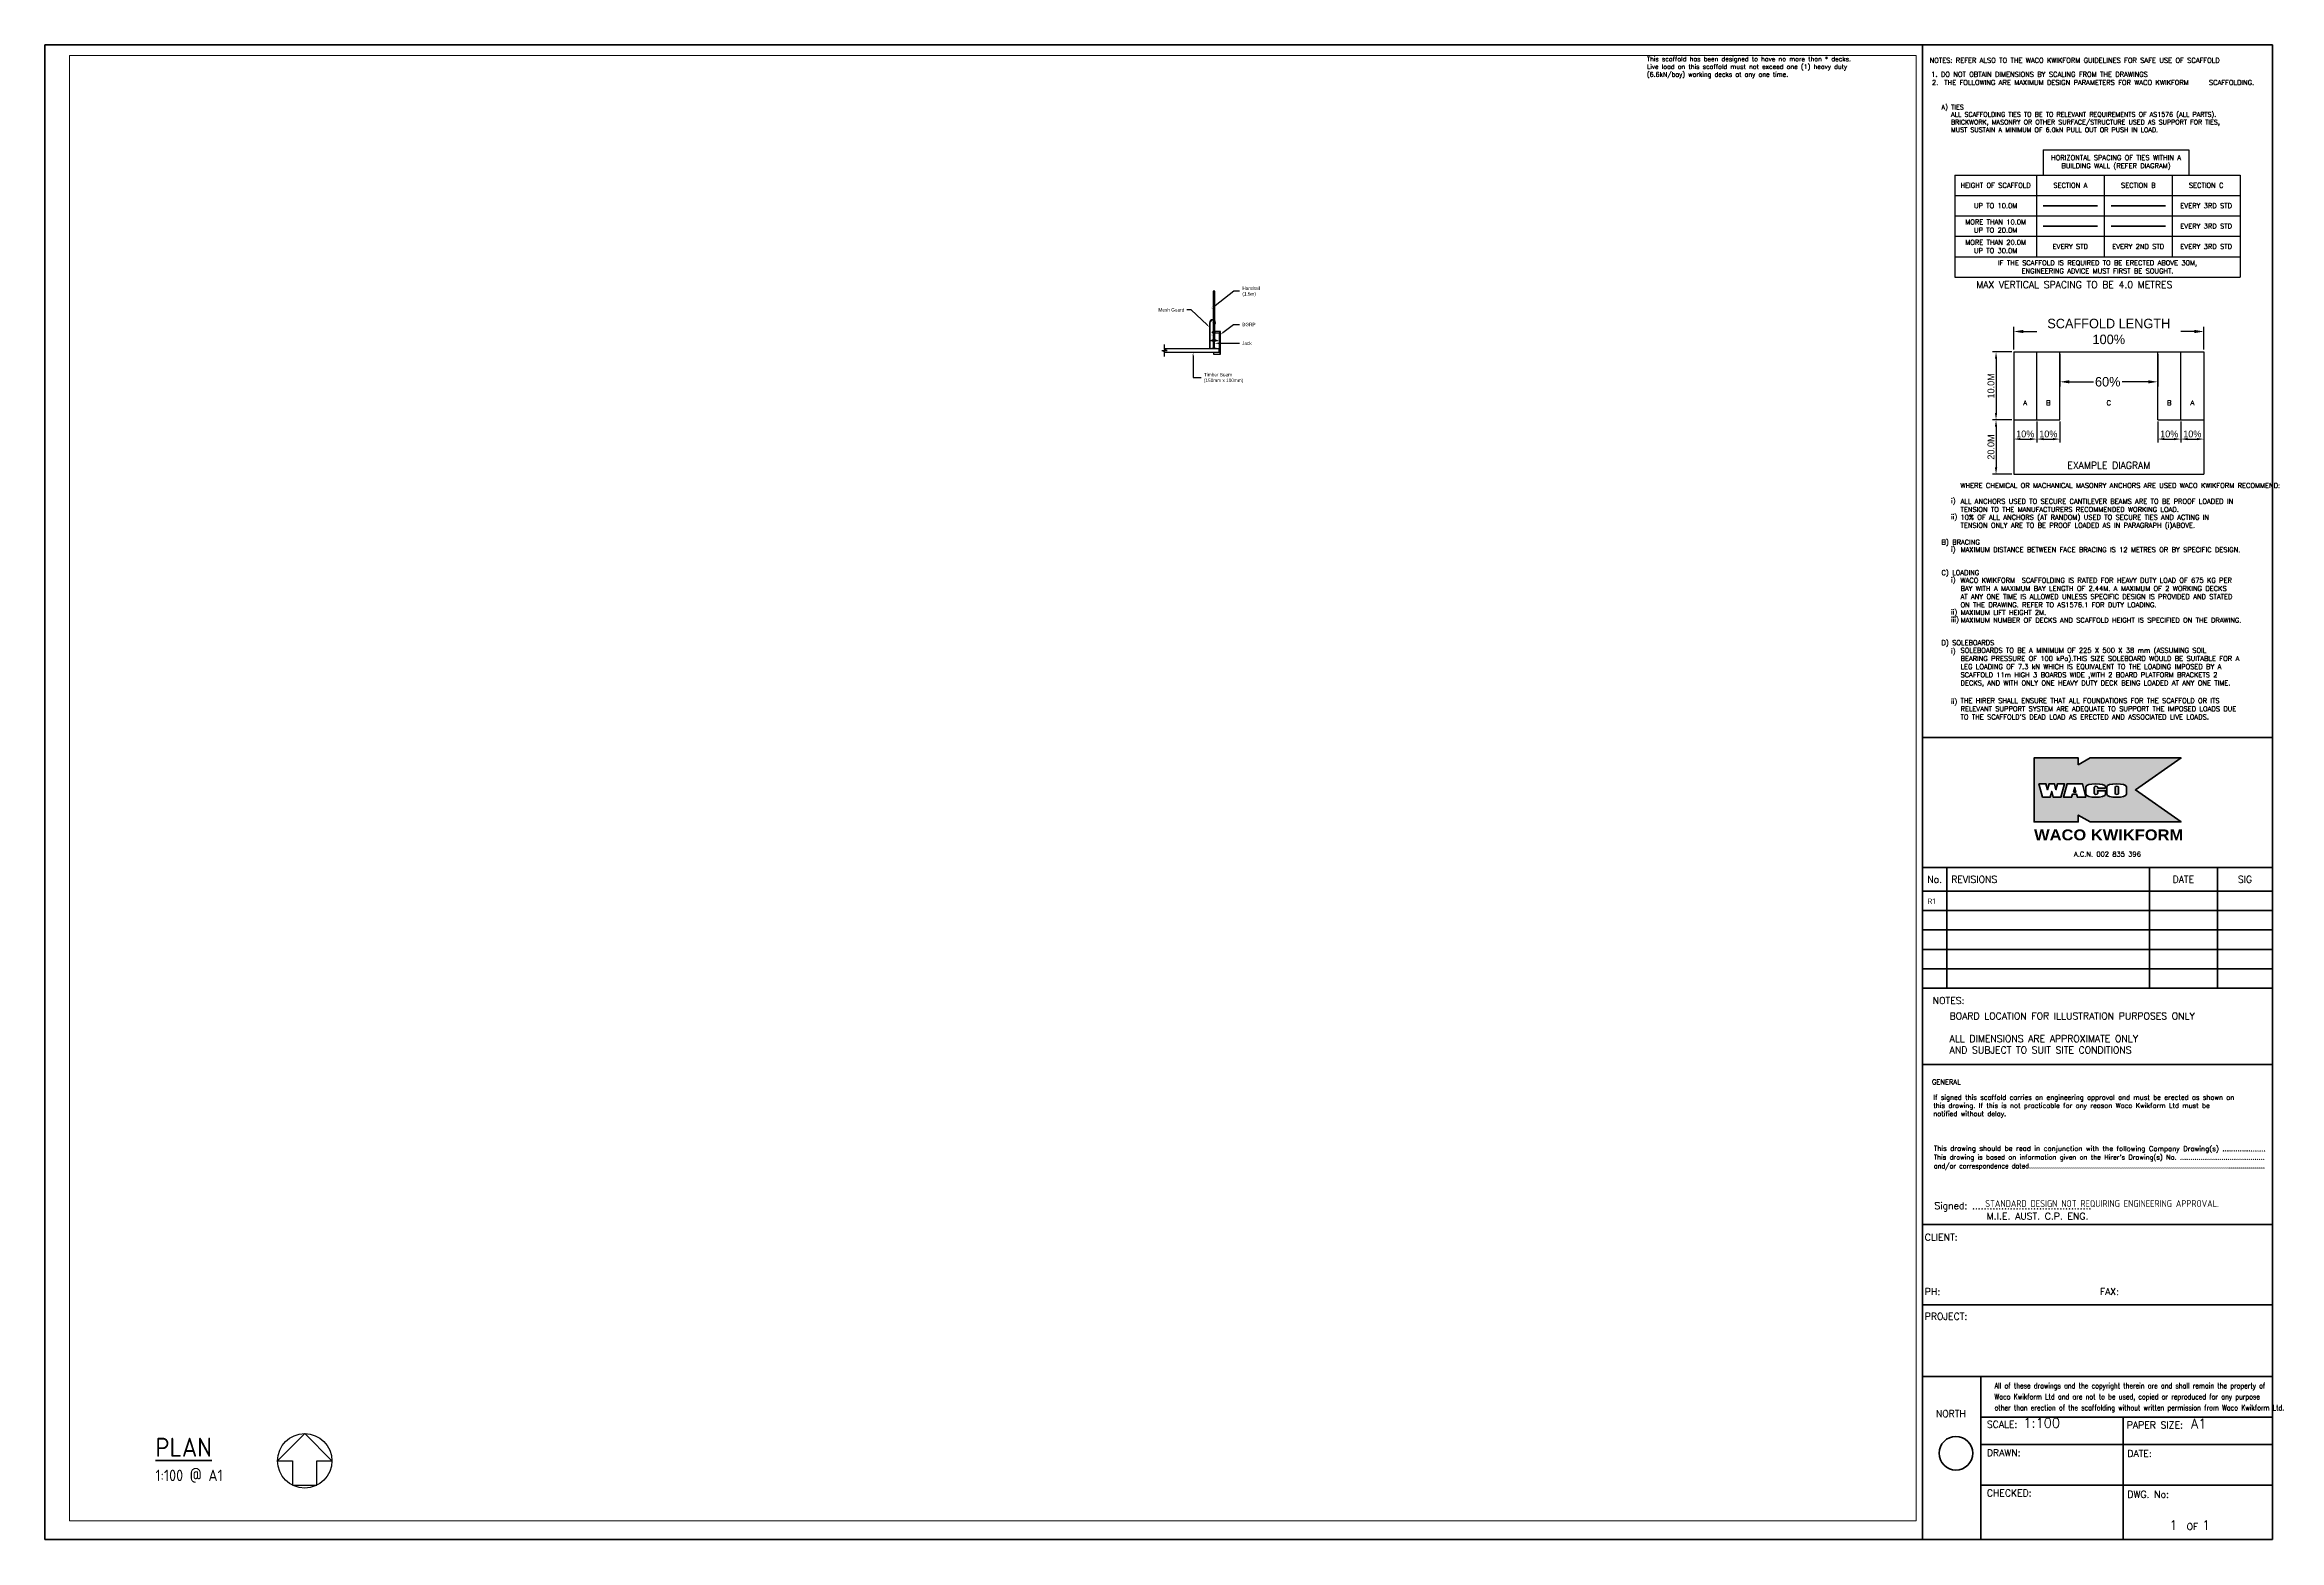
# Paper-space layout 'WACO Kwikform A1 Drawing Sheet' of a CAD drawing. Header units: millimetres. Extents: x 5 to 827, y 5 to 555.
# The model-space entities are those that its viewports show. They can reach past a viewport. Long polylines and large blocks are cut down to what shows.
import ezdxf
from ezdxf import colors
from ezdxf.entities.mleader import LeaderData, LeaderLine
from ezdxf.enums import TextEntityAlignment as Align
from ezdxf.math import Vec2, Vec3

# ---------------------------------------------------------------- set-up
doc = ezdxf.new("R2010")
doc.units = ezdxf.units.MM
doc.linetypes.add('KwikScaf_DASHED', pattern=[3.75, 2.5, -1.25])
doc.layers.add('Dims', color=7, linetype='Continuous')
doc.layers.add('Extras', color=6, linetype='Continuous')
for name, color, linetype, lineweight in [('Sheet 018', 10, 'Continuous', 18), ('Sheet 025', 50, 'Continuous', 25), ('Sheet 035', 90, 'Continuous', 35), ('Sheet 050', 130, 'Continuous', 50), ('Sheet 070', 180, 'Continuous', 70), ('Text', 7, 'Continuous', 30), ('Text Title', 5, 'Continuous', 70)]:
    doc.layers.add(name, color=color, linetype=linetype, lineweight=lineweight)
doc.layers.add('Viewport', color=7, linetype='Continuous', plot=False)
doc.styles.add('KwikScaf ISO', font='isocp.shx')
doc.styles.add('ROMANS', font='romans')
doc.styles.add('WACO', font='')
doc.styles.get('WACO').set_extended_font_data('Arial Black')
doc.dimstyles.new('ISO-25', dxfattribs={"dimtxt": 2.5, "dimasz": 2.5, "dimexe": 1.25, "dimexo": 0.625, "dimtad": 1, "dimtxsty": 'Standard', "dimcen": 2.5, "dimadec": 0, "dimazin": 0, "dimtfac": 1, "dimtmove": 0, "dimatfit": 3, "dimfxl": 0, "dimarcsym": 0})
doc.dimstyles.new('ISO-35', dxfattribs={"dimscale": 0, "dimtxt": 3.5, "dimasz": 3.5, "dimexe": 1.75, "dimexo": 0.875, "dimgap": 0.875, "dimtad": 1, "dimdsep": 46, "dimtxsty": 'Standard', "dimcen": 3.5, "dimadec": 0, "dimazin": 0, "dimtfac": 1, "dimtmove": 0, "dimatfit": 3, "dimfxl": 0, "dimtolj": 1, "dimtzin": 0, "dimarcsym": 0})

# ---------------------------------------------------------------- blocks, each defined once
blk = doc.blocks.new('NORTHPOINT')
for p, q in [((0, 10), (-10, 0)), ((10, 0), (0, 10)), ((-10, 0), (-4.472149999997782, 0)), ((-4.472149999997782, 0), (-4.47215000000142, -8.94430000000284)), ((4.472149999997782, 0), (10, 0)), ((4.472149999997782, -8.94430000000284), (4.472149999997782, 0)), ((-4.47215000000142, -8.94430000000284), (4.472149999997782, -8.94430000000284))]:
    blk.add_line(p, q)
blk.add_circle((0, 0), 10)
blk = doc.blocks.new('*D6')
at = {"layer": 'Defpoints', "color": 0}
for p in [(724.6852080670417, 411.977013490501), (718.1932621499793, 391.977013490501), (724.6852080670417, 391.977013490501)]:
    blk.add_point(p, dxfattribs=at)
at = {"layer": 'Dims', "color": 0, "lineweight": -2}
for p, q in [((724.0602080670417, 411.977013490501), (716.9432621499793, 411.977013490501)), ((718.1932621499793, 409.477013490501), (718.1932621499793, 394.477013490501)), ((724.0602080670417, 391.977013490501), (716.9432621499793, 391.977013490501))]:
    blk.add_line(p, q, dxfattribs=at)
at = {"layer": 'Dims', "color": 0}
for points in [[(717.7765954833127, 409.477013490501), (718.609928816646, 409.477013490501), (718.1932621499793, 411.977013490501)], [(717.7765954833127, 394.477013490501), (718.609928816646, 394.477013490501), (718.1932621499793, 391.977013490501)]]:
    blk.add_solid(points, dxfattribs=at)
at = {"layer": 'Dims', "color": 0, "insert": (716.3182621499792, 401.9770134905011), "char_height": 2.5, "attachment_point": 5, "rotation": 90}
blk.add_mtext('20.0M', dxfattribs=at)
blk = doc.blocks.new('*D7')
at = {"layer": 'Defpoints', "color": 0}
for p in [(786.1852080670417, 411.977013490501), (794.6852080670417, 411.977013490501), (794.6852080670417, 404.896169407513)]:
    blk.add_point(p, dxfattribs=at)
at = {"layer": 'Dims', "color": 0, "lineweight": -2}
for p, q in [((786.1852080670417, 411.352013490501), (786.1852080670417, 403.646169407513)), ((794.6852080670417, 411.352013490501), (794.6852080670417, 403.646169407513)), ((788.6852080670417, 404.896169407513), (792.1852080670417, 404.896169407513))]:
    blk.add_line(p, q, dxfattribs=at)
at = {"layer": 'Dims', "color": 0}
for points in [[(788.6852080670417, 405.3128360741797), (788.6852080670417, 404.4795027408463), (786.1852080670417, 404.896169407513)], [(792.1852080670417, 405.3128360741797), (792.1852080670417, 404.4795027408463), (794.6852080670417, 404.896169407513)]]:
    blk.add_solid(points, dxfattribs=at)
at = {"layer": 'Dims', "color": 0, "insert": (790.4352080670417, 406.771169407513), "char_height": 2.5, "attachment_point": 5}
blk.add_mtext('10%', dxfattribs=at)
blk = doc.blocks.new('*D8')
at = {"color": 0, "lineweight": -2}
for p, q in [((724.6852080670417, 437.852013490501), (724.6852080670417, 446.2249631015465)), ((728.1852080670417, 444.4749631015465), (733.143541400375, 444.4749631015465)), ((791.1852080670417, 444.4749631015465), (786.2268747337083, 444.4749631015465)), ((794.6852080670417, 437.852013490501), (794.6852080670417, 446.2249631015465))]:
    blk.add_line(p, q, dxfattribs=at)
at = {"color": 0}
for points in [[(728.1852080670417, 445.0582964348798), (728.1852080670417, 443.8916297682132), (724.6852080670417, 444.4749631015465)], [(791.1852080670417, 445.0582964348798), (791.1852080670417, 443.8916297682132), (794.6852080670417, 444.4749631015465)]]:
    blk.add_solid(points, dxfattribs=at)
at = {"layer": 'Defpoints', "color": 0}
for p in [(794.6852080670417, 444.4749631015465), (724.6852080670417, 436.977013490501), (794.6852080670417, 436.977013490501)]:
    blk.add_point(p, dxfattribs=at)
at = {"color": 0, "insert": (759.6852080670417, 444.4749631015465), "char_height": 3.5, "attachment_point": 5}
blk.add_mtext('\\A1;SCAFFOLD LENGTH\\P100%', dxfattribs=at)
blk = doc.blocks.new('*D9')
at = {"layer": 'Defpoints', "color": 0}
for p in [(724.6852080670417, 436.977013490501), (718.1932621499793, 411.977013490501), (724.6852080670417, 411.977013490501)]:
    blk.add_point(p, dxfattribs=at)
at = {"layer": 'Dims', "color": 0, "lineweight": -2}
for p, q in [((724.0602080670417, 436.977013490501), (716.9432621499793, 436.977013490501)), ((718.1932621499793, 434.477013490501), (718.1932621499793, 414.477013490501)), ((724.0602080670417, 411.977013490501), (716.9432621499793, 411.977013490501))]:
    blk.add_line(p, q, dxfattribs=at)
at = {"layer": 'Dims', "color": 0}
for points in [[(717.7765954833127, 434.477013490501), (718.609928816646, 434.477013490501), (718.1932621499793, 436.977013490501)], [(717.7765954833127, 414.477013490501), (718.609928816646, 414.477013490501), (718.1932621499793, 411.977013490501)]]:
    blk.add_solid(points, dxfattribs=at)
at = {"layer": 'Dims', "color": 0, "insert": (716.3182621499792, 424.4770134905011), "char_height": 2.5, "attachment_point": 5, "rotation": 90}
blk.add_mtext('10.0M', dxfattribs=at)
blk = doc.blocks.new('*D10')
at = {"layer": 'Defpoints', "color": 0}
for p in [(724.6852080670417, 411.977013490501), (733.1852080670417, 411.977013490501), (733.1852080670417, 404.896169407513)]:
    blk.add_point(p, dxfattribs=at)
at = {"layer": 'Dims', "color": 0, "lineweight": -2}
for p, q in [((724.6852080670417, 411.352013490501), (724.6852080670417, 403.646169407513)), ((733.1852080670417, 411.352013490501), (733.1852080670417, 403.646169407513)), ((727.1852080670417, 404.896169407513), (730.6852080670417, 404.896169407513))]:
    blk.add_line(p, q, dxfattribs=at)
at = {"layer": 'Dims', "color": 0}
for points in [[(727.1852080670417, 405.3128360741797), (727.1852080670417, 404.4795027408463), (724.6852080670417, 404.896169407513)], [(730.6852080670417, 405.3128360741797), (730.6852080670417, 404.4795027408463), (733.1852080670417, 404.896169407513)]]:
    blk.add_solid(points, dxfattribs=at)
at = {"layer": 'Dims', "color": 0, "insert": (728.9352080670417, 406.771169407513), "char_height": 2.5, "attachment_point": 5}
blk.add_mtext('10%', dxfattribs=at)
blk = doc.blocks.new('*D11')
at = {"layer": 'Defpoints', "color": 0}
for p in [(733.1852080670417, 411.977013490501), (741.6852080670417, 411.977013490501), (741.6852080670417, 404.896169407513)]:
    blk.add_point(p, dxfattribs=at)
at = {"layer": 'Dims', "color": 0, "lineweight": -2}
for p, q in [((733.1852080670417, 411.352013490501), (733.1852080670417, 403.646169407513)), ((741.6852080670417, 411.352013490501), (741.6852080670417, 403.646169407513)), ((735.6852080670417, 404.896169407513), (739.1852080670417, 404.896169407513))]:
    blk.add_line(p, q, dxfattribs=at)
at = {"layer": 'Dims', "color": 0}
for points in [[(735.6852080670417, 405.3128360741797), (735.6852080670417, 404.4795027408463), (733.1852080670417, 404.896169407513)], [(739.1852080670417, 405.3128360741797), (739.1852080670417, 404.4795027408463), (741.6852080670417, 404.896169407513)]]:
    blk.add_solid(points, dxfattribs=at)
at = {"layer": 'Dims', "color": 0, "insert": (737.4352080670417, 406.771169407513), "char_height": 2.5, "attachment_point": 5}
blk.add_mtext('10%', dxfattribs=at)
blk = doc.blocks.new('*D12')
at = {"layer": 'Defpoints', "color": 0}
for p in [(777.6852080670417, 411.977013490501), (786.1852080670417, 411.977013490501), (786.1852080670417, 404.896169407513)]:
    blk.add_point(p, dxfattribs=at)
at = {"layer": 'Dims', "color": 0, "lineweight": -2}
for p, q in [((777.6852080670417, 411.352013490501), (777.6852080670417, 403.646169407513)), ((786.1852080670417, 411.352013490501), (786.1852080670417, 403.646169407513)), ((780.1852080670417, 404.896169407513), (783.6852080670417, 404.896169407513))]:
    blk.add_line(p, q, dxfattribs=at)
at = {"layer": 'Dims', "color": 0}
for points in [[(780.1852080670417, 405.3128360741797), (780.1852080670417, 404.4795027408463), (777.6852080670417, 404.896169407513)], [(783.6852080670417, 405.3128360741797), (783.6852080670417, 404.4795027408463), (786.1852080670417, 404.896169407513)]]:
    blk.add_solid(points, dxfattribs=at)
at = {"layer": 'Dims', "color": 0, "insert": (781.9352080670417, 406.771169407513), "char_height": 2.5, "attachment_point": 5}
blk.add_mtext('10%', dxfattribs=at)
blk = doc.blocks.new('*D13')
at = {"color": 0, "lineweight": -2}
for p, q in [((741.6852080670417, 436.102013490501), (741.6852080670417, 424.2111625901071)), ((777.6852080670417, 436.102013490501), (777.6852080670417, 424.2111625901071)), ((745.1852080670417, 425.9611625901071), (754.0483544024389, 425.9611625901071)), ((774.1852080670417, 425.9611625901071), (764.5483544024389, 425.9611625901071))]:
    blk.add_line(p, q, dxfattribs=at)
at = {"color": 0}
for points in [[(745.1852080670417, 426.5444959234404), (745.1852080670417, 425.3778292567737), (741.6852080670417, 425.9611625901071)], [(774.1852080670417, 426.5444959234404), (774.1852080670417, 425.3778292567737), (777.6852080670417, 425.9611625901071)]]:
    blk.add_solid(points, dxfattribs=at)
at = {"layer": 'Defpoints', "color": 0}
for p in [(741.6852080670417, 436.977013490501), (777.6852080670417, 436.977013490501), (777.6852080670417, 425.9611625901071)]:
    blk.add_point(p, dxfattribs=at)
at = {"color": 0, "insert": (759.2983544024389, 425.9611625901071), "char_height": 3.5, "attachment_point": 5}
blk.add_mtext('\\A1;60%', dxfattribs=at)
blk = doc.blocks.new('REVISION')
at = {"layer": 'Text', "style": 'KwikScaf ISO'}
for tag, p in [('REVISION', (1.845755978678199, 2.44259410424911)), ('DESCR.', (11.04385354443798, 4.150435228569677)), ('DESCRIPTION2', (11.10376368686207, 0.8578636997990543)), ('DATE', (91.75036484228781, 2.621359926183686)), ('SIGNATURE', (115.8111928819642, 2.621359926183686))]:
    blk.add_attdef(tag, p, '', height=2, dxfattribs=at)
blk = doc.blocks.new('BGRP Side View')
h = blk.add_hatch()
h.set_pattern_fill('LINE', color=256, angle=95, style=0)
h.set_pattern_definition([(94.99999999999994, (-8676.21455445206, 2327.732148673915), (-3.162918166441292, -0.2767194832238142), [])])
h.paths.add_polyline_path([(269.9999999999854, 795.657726858004), (269.9999999999854, 805.6577268580041), (239.9999999999854, 805.6577268580041), (239.9999999999855, 795.6577268580041)])
h.paths.add_polyline_path([(304.9999999999854, 795.657726858004), (304.9999999999854, 805.657726858004), (289.9999999999854, 805.657726858004), (289.9999999999854, 795.657726858004)])
for p, q in [((-1.455191522836685e-11, 825.735145573386), (199.9999999999854, 825.735145573386)), ((49.99999999997817, 775.7351455733715), (-1.455191522836685e-11, 825.735145573386)), ((199.9999999999854, 825.735145573386), (199.9999999999927, 775.7351455733933)), ((199.9999999999854, 825.735145573386), (224.9999999999854, 816.907726858004)), ((199.9999999999854, 823.157726858004), (199.9999999999854, 778.3125642887753)), ((249.9999999999854, 823.157726858004), (249.9999999999854, 810.673063025537)), ((249.9999999999854, 823.157726858004), (270.6015868112008, 823.157726858004)), ((270.6015868112008, 823.157726858004), (270.6015868112008, 810.673063025537)), ((199.9999999999927, 775.7351455733933), (49.99999999997817, 775.7351455733715)), ((199.9999999999927, 775.7351455733933), (224.9999999999854, 784.407726858004)), ((224.9999999999854, 810.657726858004), (214.9999999999854, 810.657726858004)), ((214.9999999999854, 790.657726858004), (214.9999999999854, 810.657726858004)), ((214.9999999999854, 805.657726858004), (269.9999999999854, 805.657726858004)), ((214.9999999999854, 795.657726858004), (269.9999999999854, 795.657726858004)), ((224.9999999999854, 790.657726858004), (214.9999999999854, 790.657726858004)), ((224.9999999999854, 810.657726858004), (224.9999999999854, 816.907726858004)), ((224.9999999999854, 790.657726858004), (224.9999999999854, 784.407726858004)), ((239.9999999999854, 795.657726858004), (239.9999999999854, 805.657726858004)), ((249.9999999999854, 810.673063025537), (270.6015868112008, 810.673063025537)), ((249.9999999999854, 790.6423906904711), (270.6015868112008, 790.6423906904711)), ((249.9999999999854, 778.157726858004), (249.9999999999854, 790.6423906904711)), ((249.9999999999854, 778.157726858004), (270.6015868112008, 778.157726858004)), ((269.9999999999854, 788.157726858004), (269.9999999999854, 813.157726858004)), ((289.9999999999854, 813.157726858004), (269.9999999999854, 813.157726858004)), ((289.9999999999854, 788.157726858004), (269.9999999999854, 788.157726858004)), ((270.6015868112008, 778.157726858004), (270.6015868112008, 790.6423906904711)), ((289.9999999999854, 788.157726858004), (289.9999999999854, 813.157726858004)), ((289.9999999999854, 805.657726858004), (304.9999999999854, 805.657726858004)), ((289.9999999999854, 795.657726858004), (304.9999999999854, 795.657726858004)), ((304.9999999999854, 805.657726858004), (304.9999999999854, 795.657726858004))]:
    blk.add_line(p, q)
blk.add_lwpolyline([(49.99999999997817, 775.7351455733915), (50, 50.73514557338785), (0, 50.73514557338785), (-1.455191522836685e-11, 825.735145573386)])
blk.add_lwpolyline([(0, 50.73514557338785), (250, 50.73514557338785), (250, 0.7351455733878538), (0, 0.7351455733878538)], close=True)
blk = doc.blocks.new('Knuckle')
at = {"color": 190}
for points in [[(-127.5, 20), (-38.25, 20), (-38.25, 5), (-127.5, 5)], [(38.25, 20), (127.5, 20), (127.5, 5), (38.25, 5)]]:
    blk.add_lwpolyline(points, close=True, dxfattribs=at)
for points in [[(-63.75, 20), (-63.75, 40), (63.75, 40), (63.75, 20)], [(63.75, 5), (63.75, 0), (-63.75, 0), (-63.75, 5)]]:
    blk.add_lwpolyline(points, dxfattribs=at)
blk = doc.blocks.new('Meshguard')
for p, q in [((-109.2969586369145, 0), (-109.2969586369145, -926.3199999999997)), ((-99.2969586369145, 0), (-99.2969586369145, -926.3199999999997)), ((99.2969586369145, -30.40287485113367), (99.2969586369145, 0)), ((109.2969586369145, -30.40287485113367), (109.2969586369145, 0)), ((99.2969586369145, -30.40287485113367), (109.2969586369072, -30.40287485113367)), ((-109.2969586369145, -926.3199999999997), (-99.2969586369145, -926.3199999999997))]:
    blk.add_line(p, q)
for radius in [109.2969586369156, 99.2969586369156]:
    blk.add_arc((0, 0), radius, 0, 180)
blk = doc.blocks.new('KwikScaf A1 Drawing Sheet')
at = {"layer": 'Sheet 070'}
h = blk.add_hatch(color=256, dxfattribs=at)
h.paths.add_polyline_path([(746.679886582443, 274.9871529817896), (747.6042707715608, 274.9871529817897), (747.142078677002, 276.7120773615399)], flags=0)
h.paths.add_polyline_path([(751.2942371510128, 273.1031046849039), (749.9649792128541, 278.063962846476), (744.3191781411495, 278.0639628464759), (742.9899202029908, 273.1031046849039), (746.0104584349842, 273.1031046849039), (746.332796256471, 274.3060858118931), (747.7867621697258, 274.3060858118931), (748.1090999912128, 273.1031046849039)], flags=16)
h.paths.add_polyline_path([(735.2866133549276, 273.1031046849039), (733.9573554167689, 278.063962846476), (736.554449098332, 278.0639628464759), (737.1413840400271, 275.8734918233334), (737.7283189817219, 278.063962846476), (739.6447986719261, 278.0639628464759), (740.2317336136209, 275.8734918233334), (740.8186685553158, 278.0639628464759), (743.4157622368791, 278.063962846476), (742.0865042987205, 273.1031046849039), (739.2658595306495, 273.1031046849039), (738.686558826824, 275.2650843444418), (738.1072581229985, 273.1031046849039)], flags=16)
h.paths.add_polyline_path([(748.4423334960654, 285.0615872322845), (748.4423334960657, 287.5615872322844), (732.1923334960654, 287.5615872322844), (732.1923334960657, 264.0615872322844), (748.4423334960657, 264.0615872322844), (748.4423334960654, 266.5615872322845), (752.7724605149876, 264.0615872322844), (786.2724605149876, 264.0615872322844), (769.4917214357679, 275.8115872322845), (786.2724605149876, 287.5615872322844), (752.7724605149876, 287.5615872322844)])
edge = h.paths.add_edge_path(flags=16)
edge.add_line((755.6279969932423, 274.4827713252667), (755.6279969932425, 275.4989191762972))
edge.add_line((755.6279969932425, 275.4989191762972), (758.4879101585832, 275.4989191762972))
edge.add_line((758.4879101585832, 275.4989191762972), (758.4879101585832, 274.2031046849039))
edge.add_ellipse((754.8772431156547, 274.2031046849039), major_axis=(-3.610667042928525, 0), ratio=0.3046528486071202, start_angle=0, end_angle=180, ccw=False)
edge.add_line((751.2665760727264, 274.2031046849039), (751.2665760727261, 276.963962846476))
edge.add_ellipse((754.8772431156547, 276.963962846476), major_axis=(-3.610667042928525, 0), ratio=0.3046528486071202, start_angle=180, end_angle=360, ccw=False)
edge.add_line((758.4879101585832, 276.963962846476), (758.4879101585832, 276.4243361591614))
edge.add_line((758.4879101585832, 276.4243361591614), (755.6279969932423, 276.4243361591614))
edge.add_line((755.6279969932425, 276.4243361591614), (755.6279969932423, 276.8441062814665))
edge.add_ellipse((754.9695991913388, 276.8441062814665), major_axis=(-0.6583978019034475, 0), ratio=0.455651581965631, start_angle=180, end_angle=360)
edge.add_line((754.3112013894354, 276.8441062814665), (754.3112013894354, 274.4827713252667))
edge.add_ellipse((754.9695991913388, 274.4827713252667), major_axis=(-0.6583978019034475, 0), ratio=0.455651581965631, start_angle=0, end_angle=180)
edge = h.paths.add_edge_path(flags=16)
edge.add_ellipse((762.5612721678924, 274.2031046849039), major_axis=(-3.610667042928525, 0), ratio=0.3046528486071202, start_angle=0, end_angle=180, ccw=False)
edge.add_line((758.9506051249641, 274.2031046849039), (758.9506051249639, 276.963962846476))
edge.add_ellipse((762.5612721678924, 276.963962846476), major_axis=(-3.610667042928525, 0), ratio=0.3046528486071202, start_angle=180, end_angle=360, ccw=False)
edge.add_line((766.1719392108212, 276.963962846476), (766.1719392108212, 274.2031046849039))
edge = h.paths.add_edge_path(flags=0)
edge.add_line((761.9952304416731, 276.8441062814665), (761.9952304416731, 274.4827713252667))
edge.add_ellipse((762.6536282435768, 274.4827713252667), major_axis=(-0.6583978019034475, 0), ratio=0.455651581965631, start_angle=0, end_angle=180)
edge.add_line((763.31202604548, 274.4827713252667), (763.3120260454803, 276.8441062814665))
edge.add_ellipse((762.6536282435768, 276.8441062814665), major_axis=(-0.6583978019034475, 0), ratio=0.455651581965631, start_angle=180, end_angle=360)
at = {"layer": 'Sheet 025'}
for p, q in [((735.5325006541889, 511.2995748365904), (789.1889115001618, 511.2995748365904)), ((735.5325006541889, 511.2995748365904), (735.5325006541889, 502.0021834914737)), ((789.1889115001618, 511.2995748365904), (789.1889115001618, 502.0021834914737)), ((703.0397902185214, 502.0021834914737), (808.0397902185214, 502.0021834914736)), ((703.0397902185214, 502.0021834914737), (703.0397902185214, 464.5021834914737)), ((733.0397902185214, 502.0021834914737), (733.0397902185214, 472.0021834914737)), ((758.0397902185214, 502.0021834914737), (758.0397902185214, 472.0021834914737)), ((783.0397902185214, 502.0021834914737), (783.0397902185215, 472.0021834914737)), ((808.0397902185214, 502.0021834914737), (808.0397902185214, 464.5021834914737)), ((703.0397902185214, 494.5021834914737), (808.0397902185214, 494.5021834914736)), ((703.0397902185214, 487.0021834914737), (808.0397902185214, 487.0021834914737)), ((703.0397902185214, 479.5021834914737), (808.0397902185214, 479.5021834914737)), ((703.0397902185214, 472.0021834914737), (808.0397902185214, 472.0021834914737)), ((703.0397902185214, 464.5021834914737), (808.0397902185214, 464.5021834914737)), ((724.6852080670417, 436.977013490501), (724.6852080670417, 391.977013490501)), ((724.6852080670417, 436.977013490501), (794.6852080670417, 436.977013490501)), ((733.1852080670417, 411.977013490501), (733.1852080670417, 436.977013490501)), ((741.6852080670417, 411.977013490501), (741.6852080670417, 436.977013490501)), ((777.6852080670417, 411.977013490501), (777.6852080670417, 436.977013490501)), ((786.1852080670417, 411.977013490501), (786.1852080670417, 436.977013490501)), ((794.6852080670417, 436.977013490501), (794.6852080670415, 391.977013490501)), ((724.6852080670417, 411.977013490501), (741.6852080670417, 411.977013490501)), ((777.6852080670417, 411.977013490501), (794.6852080670417, 411.977013490501)), ((724.6852080670417, 391.977013490501), (794.6852080670417, 391.977013490501))]:
    blk.add_line(p, q, dxfattribs=at)
at = {"layer": 'Sheet 050'}
for p, q in [((700.1298944292969, 202.8619788490269), (700.1298944292969, 247.2414737929456)), ((774.636142567688, 202.8619788490269), (774.636142567688, 247.2414737929455)), ((799.636142567688, 202.8619788490269), (799.636142567688, 247.2414737929455)), ((691.0796006541298, 238.5619788490267), (819.999979782913, 238.5619788490267)), ((691.0796006541298, 231.4219788490273), (819.999979782913, 231.4219788490273)), ((691.0796006541298, 224.281978849026), (819.999979782913, 224.281978849026)), ((691.0796006541298, 217.1419788490266), (819.999979782913, 217.1419788490266)), ((691.0796006541298, 210.0019788490272), (819.999979782913, 210.0019788490272)), ((712.536617977157, 45), (819.999979782913, 45)), ((765.0061055547303, -0.2821303041943395), (765.0061055547303, 44.71786969580566)), ((712.536617977157, 35), (819.999979782913, 35)), ((712.536617977157, 20), (819.999979782913, 20))]:
    blk.add_line(p, q, dxfattribs=at)
at = {"layer": 'Sheet 070'}
for p, q in [((0, 550), (819.999979782913, 550)), ((0, 0), (0, 550)), ((691.0796006541298, 550), (691.0796006541298, 0)), ((819.999979782913, 550), (819.999979782913, 0)), ((735.5397902185214, 490.7521834914736), (755.5397902185214, 490.7521834914736)), ((760.5397902185214, 490.7521834914736), (780.5397902185214, 490.7521834914736)), ((735.5397902185214, 483.2521834914736), (755.5397902185214, 483.2521834914736)), ((760.5397902185214, 483.2521834914736), (780.5397902185214, 483.2521834914736)), ((691.0796006541298, 295.1425813898654), (819.999979782913, 295.1425813898654)), ((751.2665760727261, 276.963962846476), (751.2665760727264, 274.2031046849039)), ((754.3112013894354, 276.8441062814665), (754.3112013894354, 274.4827713252667)), ((755.6279969932423, 276.8441062814665), (755.6279969932425, 276.4243361591614)), ((755.6279969932423, 276.4243361591614), (758.4879101585832, 276.4243361591614)), ((758.4879101585832, 276.4243361591614), (758.4879101585832, 276.963962846476)), ((758.9506051249639, 276.963962846476), (758.9506051249641, 274.2031046849039)), ((761.9952304416731, 276.8441062814665), (761.9952304416731, 274.4827713252667)), ((763.3120260454803, 276.8441062814665), (763.31202604548, 274.4827713252667)), ((766.1719392108212, 274.2031046849039), (766.1719392108212, 276.963962846476)), ((691.0796006541298, 247.2414737929455), (819.999979782913, 247.2414737929455)), ((691.0796006541298, 202.8619788490259), (819.999979782913, 202.8619788490259)), ((691.0796006541298, 174.8115643743181), (819.999979782913, 174.8115643743181)), ((691.0952959556951, 115.8652673783279), (819.999979782913, 115.8652673783279)), ((691.0952959556951, 86.34730939840313), (819.999979782913, 86.34730939840313)), ((691.0796006541298, 60), (819.999979782913, 60)), ((712.536617977157, -0.1795449936275872), (712.536617977157, 59.82045500637241)), ((819.999979782913, 0), (0, 0))]:
    blk.add_line(p, q, dxfattribs=at)
for points in [[(748.4423334960654, 285.0615872322845), (748.4423334960657, 287.5615872322844), (732.1923334960654, 287.5615872322844), (732.1923334960657, 264.0615872322844), (748.4423334960657, 264.0615872322844), (748.4423334960654, 266.5615872322845), (752.7724605149876, 264.0615872322844), (786.2724605149876, 264.0615872322844), (769.4917214357679, 275.8115872322845), (786.2724605149876, 287.5615872322844), (752.7724605149876, 287.5615872322844)], [(735.2866133549276, 273.1031046849039), (733.9573554167689, 278.063962846476), (736.554449098332, 278.0639628464759), (737.1413840400271, 275.8734918233334), (737.7283189817219, 278.063962846476), (739.6447986719261, 278.0639628464759), (740.2317336136209, 275.8734918233334), (740.8186685553158, 278.0639628464759), (743.4157622368791, 278.063962846476), (742.0865042987205, 273.1031046849039), (739.2658595306495, 273.1031046849039), (738.686558826824, 275.2650843444418), (738.1072581229985, 273.1031046849039), (735.2866133549276, 273.1031046849039)], [(751.2942371510128, 273.1031046849039), (749.9649792128541, 278.063962846476), (744.3191781411495, 278.0639628464759), (742.9899202029908, 273.1031046849039), (746.0104584349842, 273.1031046849039), (746.332796256471, 274.3060858118931), (747.7867621697258, 274.3060858118931), (748.1090999912128, 273.1031046849039)], [(746.679886582443, 274.9871529817896), (747.6042707715608, 274.9871529817897), (747.142078677002, 276.7120773615399)]]:
    blk.add_lwpolyline(points, close=True, dxfattribs=at)
blk.add_lwpolyline([(755.6279969932423, 274.4827713252667), (755.6279969932425, 275.4989191762972), (758.4879101585832, 275.4989191762972), (758.4879101585832, 274.2031046849039)], dxfattribs=at)
blk.add_circle((703.4119683951742, 31.74272802657993), 6.1875, dxfattribs=at)
for centre, major_axis, ratio in [((754.8772431156547, 276.963962846476), (-3.610667042928525, 0), 0.3046528486071202), ((754.9695991913388, 276.8441062814665), (-0.6583978019034475, 0), 0.455651581965631), ((762.5612721678924, 276.963962846476), (-3.610667042928525, 0), 0.3046528486071202), ((762.6536282435768, 276.8441062814665), (-0.6583978019034475, 0), 0.455651581965631)]:
    blk.add_ellipse(centre, major_axis=major_axis, ratio=ratio, start_param=3.141592653589793, end_param=6.283185307179586, dxfattribs=at)
at = {"layer": 'Sheet 070', "extrusion": (0, 0, -1)}
for centre, major_axis, ratio in [((754.8772431156547, 274.2031046849039), (-3.610667042928525, 0), 0.3046528486071202), ((754.9695991913388, 274.4827713252667), (-0.6583978019034475, 0), 0.455651581965631), ((762.5612721678924, 274.2031046849039), (-3.610667042928525, 0), 0.3046528486071202), ((762.6536282435768, 274.4827713252667), (-0.6583978019034475, 0), 0.455651581965631)]:
    blk.add_ellipse(centre, major_axis=major_axis, ratio=ratio, start_param=3.141592653589793, end_param=6.283185307179586, dxfattribs=at)
at = {"layer": 'Sheet 018', "style": 'ROMANS'}
for s, height, p in [('NOTES: REFER ALSO TO THE WACO KWIKFORM GUIDELINES FOR SAFE USE OF SCAFFOLD', 1.8, (693.73491679365, 543.3508031795374)), ('1. DO NOT OBTAIN DIMENSIONS BY SCALING FROM THE DRAWINGS', 1.8, (694.3533847920144, 538.204242711216)), ('2.', 1.8, (694.6105276491573, 535.204242711216)), ('A) TIES', 1.72494, (698.1105276491573, 526.204242711216)), ('i)', 1.8, (701.6105276491573, 381.2617046649159)), ('ii)', 1.8, (701.6105276491573, 375.3904910558658)), ('B) BRACING', 1.8, (698.1105276491573, 366.0756889232605)), ('i)', 1.8, (701.6105276491573, 363.4341604688223)), ('C) LOADING', 1.8, (698.1105276491573, 354.8272605053801)), ('i)', 1.8, (701.6105276491573, 352.1857320509419)), ('ii)', 1.8, (701.6105276491573, 340.341643536309)), ('iii)', 1.8, (701.6105276491573, 337.5820499344437)), ('D) SOLEBOARDS', 1.8, (698.1105276491573, 329.0602906821014)), ('i)', 1.8, (701.6105276491573, 325.9751734062302)), ('ii)', 1.8, (701.6105276491573, 307.4559552837943)), ('GENERAL', 1.8, (694.6238556061232, 167.4693415220983))]:
    blk.add_text(s, height=height, dxfattribs=at).set_placement(p)
for s, p in [('A', (728.9352080670417, 418.227013490501)), ('B', (737.4352080670417, 418.227013490501)), ('C', (759.6852080670417, 418.2270134905011)), ('B', (781.9352080670417, 418.227013490501)), ('A', (790.4352080670417, 418.227013490501))]:
    blk.add_text(s, height=1.8, dxfattribs=at).set_placement(p, align=Align.MIDDLE_CENTER)
at = {"layer": 'Sheet 018', "style": 'WACO', "width": 0.9823557983655561}
blk.add_text('WACO KWIKFORM', height=4, dxfattribs=at).set_placement((732.1885625806906, 257.266431140845), (787.0771902448921, 257.266431140845), align=Align.FIT)
at = {"layer": 'Sheet 018', "style": 'ROMANS'}
blk.add_text('A.C.N. 002 835 396', height=1.8, dxfattribs=at).set_placement((759.1805691184486, 251.2838315580221), align=Align.CENTER)
for s, rotation, width, p, p2 in [("This drawing is based on information given on the Hirer's Drawing(s) No. .........................................", 359.9903523843752, 0.8587592615350568, (695.2927296946843, 139.7897209353132), (817.1138632111772, 139.7692083689035)), ('This drawing should be read in conjunction with the following Company Drawing(s) ....................', 359.9395606055043, 0.8935351041061643, (695.2927296946843, 143.0278161734084), (817.3750865668019, 142.8990355454548)), ('and/or correspondence dated......................................................................................................................', 0.04127451612135568, 0.8546283382228909, (695.2927296946843, 136.5516256972179), (817.1138632111772, 136.639382758065))]:
    blk.add_text(s, height=1.8, rotation=rotation, dxfattribs=dict(at, width=width)).set_placement(p, p2, align=Align.FIT)
at = {"layer": 'Sheet 018', "style": 'ROMANS', "width": 0.7}
for s, p in [('All of these drawings and the copyright therein are and shall remain the property of ', (717.6370316571172, 55.614848371486)), ('Waco Kwikform Ltd and are not to be used, copied or reproduced for any purpose ', (717.6370316571172, 51.56722932386674)), ('other than erection of the scaffolding without written permission from Waco Kwikform Ltd.', (717.6370316571172, 47.51961027624748))]:
    blk.add_text(s, height=2, dxfattribs=at).set_placement(p)
at = {"layer": 'Sheet 018', "style": 'ROMANS'}
for s, insert, char_height, width, attachment_point in [('THE FOLLOWING ARE MAXIMUM DESIGN PARAMETERS FOR WACO KWIKFORM      SCAFFOLDING.', (699.1105276491573, 537.004242711216), 1.8, 117.3894521337556, 1), ('ALL SCAFFOLDING TIES TO BE TO RELEVANT REQUIREMENTS OF AS1576 (ALL PARTS). BRICKWORK, MASONRY OR OTHER SURFACE/STRUCTURE USED AS SUPPORT FOR TIES, MUST SUSTAIN A MINIMUM OF 6.0kN PULL OUT OR PUSH IN LOAD.', (701.6105276491573, 525.204242711216), 1.69992837, 114.8895, 1), ('HORIZONTAL SPACING OF TIES WITHIN A BUILDING WALL (REFER DIAGRAM)', (762.3607060771753, 506.6508791640321), 1.8, 52.43031643371046, 5), ('HEIGHT OF SCAFFOLD', (718.0397902185214, 498.2521834914737), 1.8, 28, 5), ('SECTION A', (745.5397902185214, 498.2521834914737), 1.8, 20, 5), ('SECTION B', (770.5397902185214, 498.2521834914737), 1.8, 20, 5), ('SECTION C', (795.5397902185214, 498.2521834914737), 1.8, 20, 5), ('MORE THAN 10.0M UP TO 20.0M', (718.0397902185214, 483.2521834914737), 1.8, 28, 5), ('UP TO 10.0M', (718.0397902185214, 490.7521834914737), 1.8, 28, 5), ('EVERY 3RD STD', (795.5397902185214, 490.7521834914737), 1.8, 20, 5), ('MORE THAN 20.0M UP TO 30.0M', (718.0397902185214, 475.7521834914737), 1.8, 28, 5), ('EVERY 3RD STD', (795.5397902185214, 483.2521834914737), 1.8, 20, 5), ('IF THE SCAFFOLD IS REQUIRED TO BE ERECTED ABOVE 30M, ENGINEERING ADVICE MUST FIRST BE SOUGHT.', (755.5397902185214, 468.2521834914737), 1.8, 92.1925, 5), ('EVERY STD', (745.5397902185214, 475.7521834914737), 1.8, 20, 5), ('EVERY 2ND STD', (770.5397902185214, 475.7521834914737), 1.8, 20, 5), ('EVERY 3RD STD', (795.5397902185214, 475.7521834914737), 1.8, 20, 5), ('WHERE CHEMICAL OR MACHANICAL MASONRY ANCHORS ARE USED WACO KWIKFORM RECOMMEND:', (705.1105276491573, 388.7158336813528), 1.8, 111.3895, 1), ('ALL ANCHORS USED TO SECURE CANTILEVER BEAMS ARE TO BE PROOF LOADED IN TENSION TO THE MANUFACTURERS RECOMMENDED WORKING LOAD.', (705.1105276491573, 382.9032331193541), 1.8, 111.3895, 1), ('10% OF ALL ANCHORS (AT RANDOM) USED TO SECURE TIES AND ACTING IN    TENSION ONLY ARE TO BE PROOF LOADED AS IN PARAGRAPH (i)ABOVE.', (705.1105276491573, 377.0420464873114), 1.8, 111.3895, 1), ('MAXIMUM DISTANCE BETWEEN FACE BRACING IS 12 METRES OR BY SPECIFIC DESIGN.', (705.1105276491573, 365.0756889232605), 1.8, 111.3895, 1), ('WACO KWIKFORM  SCAFFOLDING IS RATED FOR HEAVY DUTY LOAD OF 675 KG PER BAY WITH A MAXIMUM BAY LENGTH OF 2.44M. A MAXIMUM OF 2 WORKING DECKS  AT ANY ONE TIME IS ALLOWED UNLESS SPECIFIC DESIGN IS PROVIDED AND STATED ON THE DRAWING. REFER TO AS1576.1 FOR DUTY LOADING.', (705.1105276491573, 353.8272605053801), 1.8, 111.3895, 1), ('MAXIMUM LIFT HEIGHT 2M.', (705.1105276491573, 341.9931989677546), 1.8, 117.0725, 1), ('MAXIMUM NUMBER OF DECKS AND SCAFFOLD HEIGHT IS SPECIFIED ON THE DRAWING.', (705.1105276491573, 339.1488399525852), 1.8, 111.3895, 1), ('SOLEBOARDS TO BE A MINIMUM OF 225 X 500 X 38 mm (ASSUMING SOIL   BEARING PRESSURE OF 100 kPa).THIS SIZE SOLEBOARD WOULD BE SUITABLE FOR A LEG LOADING OF 7.3 kN WHICH IS EQUIVALENT TO THE LOADING IMPOSED BY A SCAFFOLD 11m HIGH 3 BOARDS WIDE ,WITH 2 BOARD PLATFORM BRACKETS 2 DECKS, AND WITH ONLY ONE HEAVY DUTY DECK BEING LOADED AT ANY ONE TIME.', (705.1105276491573, 328.0602906821014), 1.8, 111.3895, 1), ("THE HIRER SHALL ENSURE THAT ALL FOUNDATIONS FOR THE SCAFFOLD OR ITS RELEVANT SUPPORT SYSTEM ARE ADEQUATE TO SUPPORT THE IMPOSED LOADS DUE TO THE SCAFFOLD'S DEAD LOAD AS ERECTED AND ASSOCIATED LIVE LOADS.", (705.1105276491573, 309.5410725596655), 1.8, 111.3895, 1), ('If signed this scaffold carries an engineering approval and must be erected as shown on this drawing. If this is not practicable for any reason Waco Kwikform Ltd must be notified without delay.', (695.0979971096356, 163.597345519009), 1.8, 120.5714, 1)]:
    blk.add_mtext(s, dxfattribs=dict(at, insert=insert, char_height=char_height, width=width, attachment_point=attachment_point))
at = {"layer": 'Sheet 025', "style": 'ROMANS'}
for s, p in [('MAX VERTICAL SPACING TO BE 4.0 METRES', (710.8840794161513, 460.4557781317413)), ('NOTES:', (694.8850789617475, 197.0478516079959)), ('Signed: .........................................', (695.5142848998696, 121.5639159088204)), ('M.I.E. AUST. C.P. ENG.', (714.8003897491096, 117.7079810676652)), ('CLIENT:', (691.9501517976666, 109.9739171503277)), ('PH:', (691.9501517976666, 89.97391715032768)), ('FAX:', (756.4024937112756, 89.97391715032768)), ('PROJECT:', (691.9501517976666, 80.88283532108107)), ('NORTH', (696.040894886816, 45.07132366653764)), ('SCALE:', (714.805173299819, 41.15188999825659)), ('PAPER SIZE:', (766.3112990716363, 40.86975969406225)), ('DRAWN:', (714.805173299819, 30.67346851620459)), ('DATE:', (766.5145324722871, 30.39133821201025)), ('CHECKED:', (714.805173299819, 15.85914948718346)), ('DWG. No:', (766.5145324722871, 15.39635695735737)), ('OF', (788.3253994000916, 3.517399016839903))]:
    blk.add_text(s, height=2.5, dxfattribs=at).set_placement(p)
blk.add_text('EXAMPLE DIAGRAM', height=2.5, dxfattribs=at).set_placement((759.6852080670417, 393.977013490501), align=Align.CENTER)
for s, p in [('No.', (695.6047475417133, 242.9017263209861)), ('DATE', (787.136142567688, 242.9017263209861)), ('SIG', (809.8180611753005, 242.9017263209861))]:
    blk.add_text(s, height=2.5, dxfattribs=at).set_placement(p, align=Align.MIDDLE_CENTER)
blk.add_text('REVISIONS', height=2.5, dxfattribs=at).set_placement((701.6924742139374, 242.9017263209861), align=Align.MIDDLE_LEFT)
at = {"layer": 'Sheet 025', "insert": (701.1016075542441, 193.8491197698456), "char_height": 2.5, "width": 104.1343, "attachment_point": 1, "style": 'ROMANS'}
blk.add_mtext('BOARD LOCATION FOR ILLUSTRATION PURPOSES ONLY\\P\\PALL DIMENSIONS ARE APPROXIMATE ONLY\\PAND SUBJECT TO SUIT SITE CONDITIONS', dxfattribs=at)
at = {"layer": 'Sheet 035', "style": 'ROMANS'}
for tag, p in [('CLIENT_CONTACT', (709.3880678469225, 109.9739171503276)), ('COMPANY', (709.3880678469225, 104.9739171503276)), ('ADDRESS_STREET', (709.3880678469225, 99.97391715032757)), ('CITY', (709.3880678469225, 94.97391715032757)), ('PHONE_NO.', (709.3880678469225, 89.97391715032757)), ('FAX_NO.', (773.8404097605314, 89.97391715032757)), ('PROJECT_TITLE:', (709.3880678469225, 80.88283532108096)), ('PROJECT_DESCRIPTION', (709.3880678469225, 75.88283532108096)), ('PROJECT_DESCRIPTION_2', (709.3880678469225, 70.88283532108096)), ('PROJECT_DESCRIPTION_3', (709.3880678469225, 65.88283532108096)), ('PROJECT_DESCRIPTION_4', (709.3880678469225, 60.88283532108096)), ('SCALE', (728.2430893490748, 41.15188999825648)), ('PAPER_SIZE', (789.9288240821493, 40.86975969406214)), ('DRAFTSMAN', (729.2430893490748, 30.67346851620448)), ('DATE', (777.9524485215429, 30.39133821201014)), ('DWG_NO', (767.9524485215429, 9.396356957357256))]:
    blk.add_attdef(tag, p, '', height=3.5, dxfattribs=at)
for tag, p in [('PAGE_NO.', (783.453094792731, 3.517399016839903)), ('OF_PAGES.', (795.453094792731, 3.517399016839903))]:
    blk.add_attdef(tag, text='', height=3.5, dxfattribs=at).set_placement(p, align=Align.CENTER)
dim = blk.add_linear_dim(base=(794.6852080670417, 444.4749631015465), p1=(724.6852080670417, 436.977013490501), p2=(794.6852080670417, 436.977013490501), text='SCAFFOLD LENGTH\\P100%', dimstyle='ISO-35', override={"dimscale": 1, "dimtad": 0})
dim.commit()
dim.dimension.update_dxf_attribs({"geometry": '*D8', "text_midpoint": (759.6852080670417, 444.4749631015465)})
dim = blk.add_linear_dim(base=(777.6852080670417, 425.9611625901071), p1=(741.6852080670417, 436.977013490501), p2=(777.6852080670417, 436.977013490501), text='60%', dimstyle='ISO-35', override={"dimscale": 1, "dimtad": 0})
dim.commit()
dim.dimension.update_dxf_attribs({"geometry": '*D13', "text_midpoint": (759.2983544024389, 425.9611625901071), "dimtype": 160})
at = {"layer": 'Dims'}
dim = blk.add_linear_dim(base=(718.1932621499793, 411.977013490501), p1=(724.6852080670417, 436.977013490501), p2=(724.6852080670417, 411.977013490501), angle=90, text='10.0M', dimstyle='ISO-25', dxfattribs=at)
dim.commit()
dim.dimension.update_dxf_attribs({"geometry": '*D9', "text_midpoint": (716.3182621499792, 424.4770134905011)})
dim = blk.add_linear_dim(base=(718.1932621499793, 391.977013490501), p1=(724.6852080670417, 411.977013490501), p2=(724.6852080670417, 391.977013490501), angle=90, text='20.0M', dimstyle='ISO-25', override={"dimtmove": 1}, dxfattribs=at)
dim.commit()
dim.dimension.update_dxf_attribs({"geometry": '*D6', "text_midpoint": (716.3182621499792, 401.9770134905011)})
dim = blk.add_linear_dim(base=(733.1852080670417, 404.896169407513), p1=(724.6852080670417, 411.977013490501), p2=(733.1852080670417, 411.977013490501), text='10%', dimstyle='ISO-25', dxfattribs=at)
dim.commit()
dim.dimension.update_dxf_attribs({"geometry": '*D10', "text_midpoint": (728.9352080670417, 406.771169407513)})
for base, p1, p2, picture, middle in [((741.6852080670417, 404.896169407513), (733.1852080670417, 411.977013490501), (741.6852080670417, 411.977013490501), '*D11', (737.4352080670417, 406.771169407513)), ((786.1852080670417, 404.896169407513), (777.6852080670417, 411.977013490501), (786.1852080670417, 411.977013490501), '*D12', (781.9352080670417, 406.771169407513)), ((794.6852080670417, 404.896169407513), (786.1852080670417, 411.977013490501), (794.6852080670417, 411.977013490501), '*D7', (790.4352080670417, 406.771169407513))]:
    dim = blk.add_linear_dim(base=base, p1=p1, p2=p2, text='10%', dimstyle='ISO-25', override={"dimtmove": 1}, dxfattribs=at)
    dim.commit()
    dim.dimension.update_dxf_attribs({"geometry": picture, "text_midpoint": middle})

msp = doc.modelspace()

# ---------------------------------------------------------------- linework, layer by layer
at = {"color": 190, "linetype": 'KwikScaf_DASHED', "ltscale": 0.7, "extrusion": (2.449232930307243e-16, 1, 2.304462926789514e-16)}
for p, q in [((38130.63124024816, 41460.6178173947), (38112.13124024816, 41460.6178173947)), ((38149.13124024816, 41460.6178173947), (38130.63124024816, 41460.6178173947))]:
    msp.add_line(p, q, dxfattribs=at)
at = {"color": 190, "ltscale": 0.7, "extrusion": (2.449232930307243e-16, 1, 2.304462926789514e-16)}
for p, q in [((38112.13124024816, 40740.6178173947), (38112.13124024816, 41460.6178173947)), ((38149.13124024816, 40740.6178173947), (38149.13124024816, 41460.6178173947))]:
    msp.add_line(p, q, dxfattribs=at)
for p, q in [((36311.49079504039, 40691.69960592764), (36311.49079504039, 40880.30258250103)), ((36311.49079504039, 40430.30258250103), (36311.49079504039, 40618.90555907442))]:
    msp.add_line(p, q)
at = {"color": 40}
for p, q in [((36311.49079504039, 40730.30258250103), (38311.49079504039, 40730.30258250103)), ((38311.49079504039, 40580.30258250103), (36311.49079504039, 40580.30258250103)), ((38311.49079504039, 40730.30258250103), (38311.49079504039, 40580.30258250103))]:
    msp.add_line(p, q, dxfattribs=at)
at = {"color": 190}
msp.add_lwpolyline([(38054.63124024816, 40740.6178173947), (38206.63124024816, 40740.6178173947), (38206.63124024816, 40732.6178173947), (38054.63124024816, 40732.6178173947)], close=True, dxfattribs=at)
at = {"layer": 'Extras'}
msp.add_lwpolyline([(38105.63124024816, 41043.22255556891), (38155.63124024816, 41043.22255556891), (38155.63124024816, 42843.22255556891), (38105.63124024816, 42843.22255556891)], close=True, dxfattribs=at)
at = {"layer": 'Extras', "const_width": 7.5}
for points in [[(38044.58339538646, 42232.55344360622, 1), (38112.08339538646, 42232.55344360622, 1)], [(38044.58339538646, 41732.55344360622, 1), (38112.08339538646, 41732.55344360622, 1)], [(38044.58339538646, 41232.55344360622, 1), (38112.08339538646, 41232.55344360622, 1)]]:
    msp.add_lwpolyline(points, format="xyb", close=True, dxfattribs=at)
at = {"layer": 'Text'}
for p, q in [((36211.49079504039, 40655.30258250103), (36411.49079504039, 40655.30258250103)), ((36211.49079504039, 40655.30258250103), (36311.49079504039, 40618.90555907442)), ((36411.49079504039, 40655.30258250103), (36311.49079504039, 40691.69960592764))]:
    msp.add_line(p, q, dxfattribs=at)

# ---------------------------------------------------------------- block references
for name, p in [('Meshguard', (38078.33339538646, 41676.60684015618)), ('Knuckle', (38130.63124024813, 41003.22255556891))]:
    msp.add_blockref(name, p)
at = {"xscale": -1}
msp.add_blockref('BGRP Side View', (38366.49079504039, 40524.56743692764), dxfattribs=at)

# ---------------------------------------------------------------- leaders
at = {"layer": 'Text'}
ml = msp.add_multileader_mtext('Standard', dxfattribs=at)
ml.set_content('Handrail\\P(1.5m)', color=256)
ml.set_leader_properties()
ml.build(insert=Vec2(0, 0))
ml.multileader.update_dxf_attribs({"text_left_attachment_type": 2, "text_right_attachment_type": 2, "dogleg_length": 0, "arrow_head_size": 125, "scale": 0.5})
ctx = ml.context
ctx.base_point, ctx.scale, ctx.char_height, ctx.arrow_head_size, ctx.landing_gap_size, ctx.plane_origin = Vec3(39074.31378268864, 42844.52152178268), 0.5, 125, 125, 100, Vec3(38078.33339538646, 42232.55344360622)
ctx.left_attachment, ctx.right_attachment = 2, 2
notes = []
notes.append((ctx, [(0, (1, 1, 0), (39074.31378268864, 42844.52152178268), (1, 0), 0, [(0, [(38078.33339538646, 42232.55344360622), (38863.17942638084, 42844.52152178268)], 0, [])])]))
ctx.mtext.insert, ctx.mtext.flow_direction = Vec3(39174.31378268864, 43011.18818844934), 5
ml = msp.add_multileader_mtext('Standard', dxfattribs=at)
ml.set_content('Mesh Guard', color=256)
ml.set_leader_properties()
ml.build(insert=Vec2(0, 0))
ml.multileader.update_dxf_attribs({"text_left_attachment_type": 2, "text_right_attachment_type": 2, "dogleg_length": 0, "arrow_head_size": 125, "scale": 0.5})
ctx = ml.context
ctx.base_point, ctx.scale, ctx.char_height, ctx.arrow_head_size, ctx.landing_gap_size, ctx.plane_origin = Vec3(35727.35127617725, 42149.77707514915), 0.5, 125, 125, 100, Vec3(37965.16422791732, 41511.88121027901)
ctx.left_attachment, ctx.right_attachment, ctx.text_align_type = 2, 2, 2
notes.append((ctx, [(0, (1, 1, 0), (37135.68460951059, 42149.77707514915), (-1, 0), 0, [(0, [(37965.16422791732, 41511.88121027901), (37290.83938560658, 42149.77707514915)], 0, [])])]))
ctx.mtext.insert, ctx.mtext.alignment, ctx.mtext.flow_direction = Vec3(37035.68460951059, 42212.27707514915), 3, 5
ml = msp.add_multileader_mtext('Standard', dxfattribs=at)
ml.set_content('BGRP', color=256)
ml.set_leader_properties()
ml.build(insert=Vec2(0, 0))
ml.multileader.update_dxf_attribs({"text_left_attachment_type": 2, "text_right_attachment_type": 2, "dogleg_length": 0, "arrow_head_size": 125, "scale": 0.5})
ctx = ml.context
ctx.base_point, ctx.scale, ctx.char_height, ctx.arrow_head_size, ctx.landing_gap_size, ctx.plane_origin = Vec3(39070.33284367749, 41611.39421326079), 0.5, 125, 125, 100, Vec3(38356.39227570634, 41234.96047976715)
ctx.left_attachment, ctx.right_attachment = 2, 2
notes.append((ctx, [(0, (1, 1, 0), (39070.33284367749, 41611.39421326079), (1, 0), 0, [(0, [(38356.39227570634, 41234.96047976715), (38845.57390302082, 41611.39421326079)], 0, [])])]))
ctx.mtext.insert, ctx.mtext.flow_direction = Vec3(39170.33284367749, 41673.89421326079), 5
ml = msp.add_multileader_mtext('Standard', dxfattribs=at)
ml.set_content('Timber Beam\\P(150mm x 100mm)', color=256)
ml.set_leader_properties()
ml.build(insert=Vec2(0, 0))
ml.multileader.update_dxf_attribs({"text_left_attachment_type": 2, "text_right_attachment_type": 2, "dogleg_length": 0, "arrow_head_size": 125, "scale": 0.5})
ctx = ml.context
ctx.base_point, ctx.scale, ctx.char_height, ctx.arrow_head_size, ctx.landing_gap_size, ctx.plane_origin = Vec3(37659.05513629375, 39659.70205786743), 0.5, 125, 125, 100, Vec3(37361.19710012857, 40288.84368976211)
ctx.left_attachment, ctx.right_attachment = 2, 2
notes.append((ctx, [(0, (1, 1, 0), (37659.05513629375, 39659.70205786743), (1, 0), 0, [(0, [(37361.19710012857, 40580.30258250103), (37361.19710012857, 39659.70205786743)], 0, [])])]))
ctx.mtext.insert, ctx.mtext.flow_direction = Vec3(37759.05513629375, 39826.36872453409), 5
ml = msp.add_multileader_mtext('Standard', dxfattribs=at)
ml.set_content('Jack', color=256)
ml.set_leader_properties()
ml.build(insert=Vec2(0, 0))
ml.multileader.update_dxf_attribs({"text_left_attachment_type": 2, "text_right_attachment_type": 2, "dogleg_length": 0, "arrow_head_size": 125, "scale": 0.5})
ctx = ml.context
ctx.base_point, ctx.scale, ctx.char_height, ctx.arrow_head_size, ctx.landing_gap_size, ctx.plane_origin = Vec3(39065.93344169768, 40918.8460984533), 0.5, 125, 125, 100, Vec3(38147.60563913087, 40918.8460984533)
ctx.left_attachment, ctx.right_attachment = 2, 2
notes.append((ctx, [(0, (1, 1, 0), (39065.93344169768, 40918.8460984533), (1, 0), 0, [(0, [(38147.60563913087, 40918.8460984533)], 0, [])])]))
ctx.mtext.insert, ctx.mtext.flow_direction = Vec3(39165.93344169768, 40981.3460984533), 5
for ctx, leaders in notes:
    for number, flags, end, landing, length, lines in leaders:
        leader = LeaderData()
        leader.index, (leader.has_last_leader_line, leader.has_dogleg_vector, leader.attachment_direction) = number, flags
        leader.last_leader_point, leader.dogleg_vector, leader.dogleg_length = Vec3(end), Vec3(landing), length
        for number, points, colour, breaks in lines:
            line = LeaderLine()
            line.index, line.vertices, line.color, line.breaks = number, Vec3.list(points), colors.encode_raw_color(colour), breaks
            leader.lines.append(line)
        ctx.leaders.append(leader)

psp = doc.layouts.new('WACO Kwikform A1 Drawing Sheet')

# ---------------------------------------------------------------- block references
psp.add_blockref('NORTHPOINT', (100.7068327730831, 33.95507740363291))
at = {"layer": 'Text'}
psp.add_blockref('KwikScaf A1 Drawing Sheet', (5, 5), dxfattribs=at).add_auto_attribs({'SCALE': '1:100', 'PAPER_SIZE': 'A1', 'PAGE_NO.': '1', 'OF_PAGES.': '1'})
ref = psp.add_blockref('REVISION', (696.0796006541298, 236.4219788490273), dxfattribs=at)
ref.add_attrib('REVISION', 'R1', (697.925356632808, 238.8645729532764), dxfattribs={"height": 2, "style": 'KwikScaf ISO'})

# ---------------------------------------------------------------- texts
at = {"layer": 'Sheet 018', "insert": (594.6852553933568, 550.5986372304642), "char_height": 1.69992837, "width": 95.7239, "attachment_point": 1, "style": 'ROMANS'}
psp.add_mtext('This scaffold has been designed to have no more than * decks.\\PLive load on this scaffold must not exceed one (1) heavy duty \\P(6.6kN/bay) working decks at any one time.', dxfattribs=at)
at = {"layer": 'Text', "style": 'KwikScaf ISO'}
psp.add_text('STANDARD DESIGN NOT REQUIRING ENGINEERING APPROVAL.', height=2.5, dxfattribs=at).set_placement((719.2240210266818, 127.3810723148333))
at = {"layer": 'Text Title', "style": 'KwikScaf ISO'}
psp.add_text('%%UPLAN', height=7, dxfattribs=at).set_placement((45.78089527934389, 35.4549069432037))
at = {"layer": 'Text Title', "color": 1, "style": 'KwikScaf ISO'}
psp.add_text('1:100 @ A1', height=4.2, dxfattribs=at).set_placement((45.78089527934389, 26.51033162059366))

# ---------------------------------------------------------------- viewports
at = {"layer": 'Viewport'}
psp.add_viewport(center=(353.9636693537686, 281.453103692586), size=(679.770280475539, 539.239452920041), view_center_point=(29990.77207435839, 24551.21075675981), view_height=53923.94537584124, dxfattribs=at)

doc.saveas('drawing.dxf')
